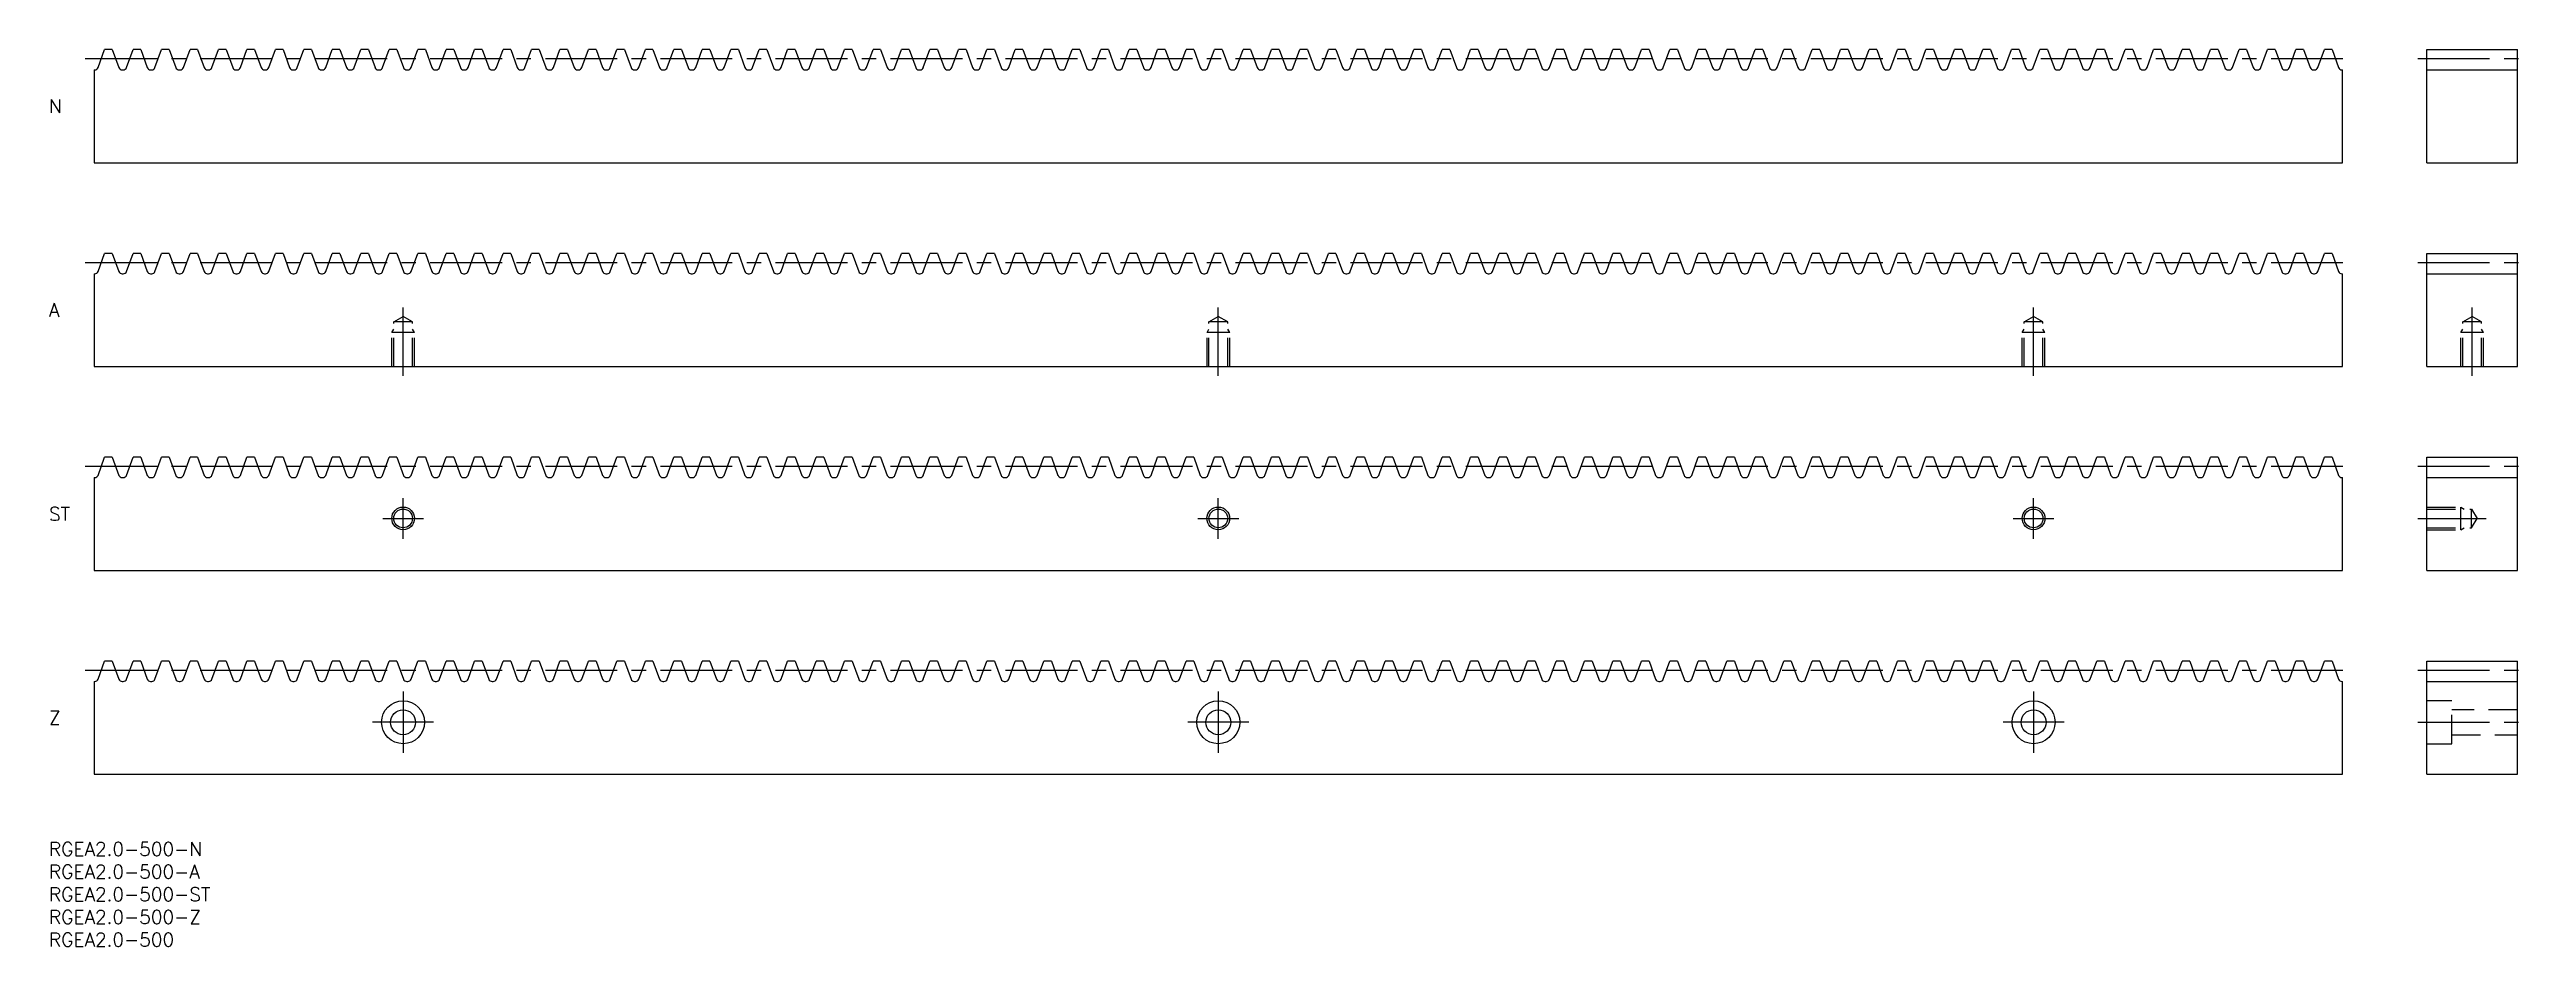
# Model space of a CAD drawing. Extents: x 0 to 547, y -23 to 175.
import ezdxf

# ---------------------------------------------------------------- set-up
doc = ezdxf.new("R2010")
doc.units = 0
doc.header["$LTSCALE"] = 0.5
doc.linetypes.add('CENTER', pattern=[50.8, 31.75, -6.35, 6.35, -6.35])
doc.linetypes.add('DASHED', pattern=[19.05, 12.7, -6.35])
for name, color, linetype in [('MSM_CENTER', 1, 'CENTER'), ('MSM_CONTINUOUS', 7, 'CONTINUOUS'), ('MSM_DASHED', 4, 'DASHED'), ('MSM_NARROW', 5, 'CONTINUOUS'), ('MSM_PART_NUMBER', 7, 'CONTINUOUS')]:
    doc.layers.add(name, color=color, linetype=linetype)
doc.styles.get("Standard").update_dxf_attribs({"font": 'txt.shx', "height": 3, "bigfont": 'bigfont.shx'})

msp = doc.modelspace()

# ---------------------------------------------------------------- texts
at = {"layer": 'MSM_PART_NUMBER', "linetype": 'CONTINUOUS'}
for s, p in [('N', (0, 161)), ('A', (0, 116)), ('ST', (0, 71)), ('Z', (0, 26)), ('RGEA2.0-500-N', (0, -3)), ('RGEA2.0-500-A', (0, -8)), ('RGEA2.0-500-ST', (0, -13)), ('RGEA2.0-500-Z', (0, -18)), ('RGEA2.0-500', (0, -23))]:
    msp.add_text(s, height=3, dxfattribs=at).set_placement(p)

# ---------------------------------------------------------------- linework, layer by layer
at = {"layer": 'MSM_CENTER'}
for p, q in [((8, 173), (508.37, 173)), ((523, 173), (547, 173)), ((8, 128), (508.37, 128)), ((523, 128), (547, 128)), ((78.19, 103), (78.19, 118.09)), ((258.18, 103), (258.18, 118.09)), ((438.18, 103), (438.18, 118.09)), ((535, 103), (535, 118.09)), ((8, 83), (508.37, 83)), ((523, 83), (547, 83)), ((73.69, 71.5), (82.69, 71.5)), ((78.19, 67), (78.19, 76)), ((253.69, 71.5), (262.69, 71.5)), ((258.18, 67), (258.18, 76)), ((433.68, 71.5), (442.68, 71.5)), ((438.18, 67), (438.18, 76)), ((523, 71.5), (538.09, 71.5)), ((8, 38), (508.37, 38)), ((78.19, 33.25), (78.19, 19.75)), ((258.18, 33.25), (258.18, 19.75)), ((438.18, 33.25), (438.18, 19.75)), ((523, 38), (547, 38)), ((84.93, 26.5), (71.44, 26.5)), ((264.93, 26.5), (251.44, 26.5)), ((444.93, 26.5), (431.44, 26.5)), ((523, 26.5), (547, 26.5))]:
    msp.add_line(p, q, dxfattribs=at)
at = {"layer": 'MSM_CONTINUOUS'}
for p, q in [((10.84, 171), (12.3, 175)), ((13.98, 175), (12.3, 175)), ((13.98, 175), (15.44, 171)), ((17.12, 171), (18.58, 175)), ((20.27, 175), (18.58, 175)), ((20.27, 175), (21.72, 171)), ((23.41, 171), (24.86, 175)), ((26.55, 175), (24.86, 175)), ((26.55, 175), (28.01, 171)), ((29.69, 171), (31.15, 175)), ((32.83, 175), (31.15, 175)), ((32.83, 175), (34.29, 171)), ((35.97, 171), (37.43, 175)), ((39.12, 175), (37.43, 175)), ((39.12, 175), (40.57, 171)), ((42.26, 171), (43.71, 175)), ((45.4, 175), (43.71, 175)), ((45.4, 175), (46.85, 171)), ((48.54, 171), (50, 175)), ((51.68, 175), (50, 175)), ((51.68, 175), (53.14, 171)), ((54.82, 171), (56.28, 175)), ((57.97, 175), (56.28, 175)), ((57.97, 175), (59.42, 171)), ((61.11, 171), (62.56, 175)), ((64.25, 175), (62.56, 175)), ((64.25, 175), (65.7, 171)), ((67.39, 171), (68.85, 175)), ((70.53, 175), (68.85, 175)), ((70.53, 175), (71.99, 171)), ((73.67, 171), (75.13, 175)), ((76.82, 175), (75.13, 175)), ((76.82, 175), (78.27, 171)), ((79.96, 171), (81.41, 175)), ((83.1, 175), (81.41, 175)), ((83.1, 175), (84.55, 171)), ((86.24, 171), (87.7, 175)), ((89.38, 175), (87.7, 175)), ((89.38, 175), (90.84, 171)), ((92.52, 171), (93.98, 175)), ((95.66, 175), (93.98, 175)), ((95.66, 175), (97.12, 171)), ((98.81, 171), (100.26, 175)), ((101.95, 175), (100.26, 175)), ((101.95, 175), (103.4, 171)), ((105.09, 171), (106.55, 175)), ((108.23, 175), (106.55, 175)), ((108.23, 175), (109.69, 171)), ((111.37, 171), (112.83, 175)), ((114.51, 175), (112.83, 175)), ((114.51, 175), (115.97, 171)), ((117.66, 171), (119.11, 175)), ((120.8, 175), (119.11, 175)), ((120.8, 175), (122.25, 171)), ((123.94, 171), (125.39, 175)), ((127.08, 175), (125.39, 175)), ((127.08, 175), (128.54, 171)), ((130.22, 171), (131.68, 175)), ((133.36, 175), (131.68, 175)), ((133.36, 175), (134.82, 171)), ((136.51, 171), (137.96, 175)), ((139.65, 175), (137.96, 175)), ((139.65, 175), (141.1, 171)), ((142.79, 171), (144.24, 175)), ((145.93, 175), (144.24, 175)), ((145.93, 175), (147.39, 171)), ((149.07, 171), (150.53, 175)), ((152.21, 175), (150.53, 175)), ((152.21, 175), (153.67, 171)), ((155.36, 171), (156.81, 175)), ((158.5, 175), (156.81, 175)), ((158.5, 175), (159.95, 171)), ((161.64, 171), (163.09, 175)), ((164.78, 175), (163.09, 175)), ((164.78, 175), (166.24, 171)), ((167.92, 171), (169.38, 175)), ((171.06, 175), (169.38, 175)), ((171.06, 175), (172.52, 171)), ((174.2, 171), (175.66, 175)), ((177.35, 175), (175.66, 175)), ((177.35, 175), (178.8, 171)), ((180.49, 171), (181.94, 175)), ((183.63, 175), (181.94, 175)), ((183.63, 175), (185.09, 171)), ((186.77, 171), (188.23, 175)), ((189.91, 175), (188.23, 175)), ((189.91, 175), (191.37, 171)), ((193.05, 171), (194.51, 175)), ((196.2, 175), (194.51, 175)), ((196.2, 175), (197.65, 171)), ((199.34, 171), (200.79, 175)), ((202.48, 175), (200.79, 175)), ((202.48, 175), (203.93, 171)), ((205.62, 171), (207.08, 175)), ((208.76, 175), (207.08, 175)), ((208.76, 175), (210.22, 171)), ((211.9, 171), (213.36, 175)), ((215.05, 175), (213.36, 175)), ((215.05, 175), (216.5, 171)), ((218.19, 171), (219.64, 175)), ((221.33, 175), (219.64, 175)), ((221.33, 175), (222.78, 171)), ((224.47, 171), (225.93, 175)), ((227.61, 175), (225.93, 175)), ((227.61, 175), (229.07, 171)), ((230.75, 171), (232.21, 175)), ((233.9, 175), (232.21, 175)), ((233.9, 175), (235.35, 171)), ((237.04, 171), (238.49, 175)), ((240.18, 175), (238.49, 175)), ((240.18, 175), (241.63, 171)), ((243.32, 171), (244.78, 175)), ((246.46, 175), (244.78, 175)), ((246.46, 175), (247.92, 171)), ((249.6, 171), (251.06, 175)), ((252.74, 175), (251.06, 175)), ((252.74, 175), (254.2, 171)), ((255.89, 171), (257.34, 175)), ((259.03, 175), (257.34, 175)), ((259.03, 175), (260.48, 171)), ((262.17, 171), (263.63, 175)), ((265.31, 175), (263.63, 175)), ((265.31, 175), (266.77, 171)), ((268.45, 171), (269.91, 175)), ((271.59, 175), (269.91, 175)), ((271.59, 175), (273.05, 171)), ((274.74, 171), (276.19, 175)), ((277.88, 175), (276.19, 175)), ((277.88, 175), (279.33, 171)), ((281.02, 171), (282.47, 175)), ((284.16, 175), (282.47, 175)), ((284.16, 175), (285.62, 171)), ((287.3, 171), (288.76, 175)), ((290.44, 175), (288.76, 175)), ((290.44, 175), (291.9, 171)), ((293.59, 171), (295.04, 175)), ((296.73, 175), (295.04, 175)), ((296.73, 175), (298.18, 171)), ((299.87, 171), (301.32, 175)), ((303.01, 175), (301.32, 175)), ((303.01, 175), (304.47, 171)), ((306.15, 171), (307.61, 175)), ((309.29, 175), (307.61, 175)), ((309.29, 175), (310.75, 171)), ((312.44, 171), (313.89, 175)), ((315.58, 175), (313.89, 175)), ((315.58, 175), (317.03, 171)), ((318.72, 171), (320.17, 175)), ((321.86, 175), (320.17, 175)), ((321.86, 175), (323.32, 171)), ((325, 171), (326.46, 175)), ((328.14, 175), (326.46, 175)), ((328.14, 175), (329.6, 171)), ((331.28, 171), (332.74, 175)), ((334.43, 175), (332.74, 175)), ((334.43, 175), (335.88, 171)), ((337.57, 171), (339.02, 175)), ((340.71, 175), (339.02, 175)), ((340.71, 175), (342.17, 171)), ((343.85, 171), (345.31, 175)), ((346.99, 175), (345.31, 175)), ((346.99, 175), (348.45, 171)), ((350.13, 171), (351.59, 175)), ((353.28, 175), (351.59, 175)), ((353.28, 175), (354.73, 171)), ((356.42, 171), (357.87, 175)), ((359.56, 175), (357.87, 175)), ((359.56, 175), (361.01, 171)), ((362.7, 171), (364.16, 175)), ((365.84, 175), (364.16, 175)), ((365.84, 175), (367.3, 171)), ((368.98, 171), (370.44, 175)), ((372.13, 175), (370.44, 175)), ((372.13, 175), (373.58, 171)), ((375.27, 171), (376.72, 175)), ((378.41, 175), (376.72, 175)), ((378.41, 175), (379.86, 171)), ((381.55, 171), (383.01, 175)), ((384.69, 175), (383.01, 175)), ((384.69, 175), (386.15, 171)), ((387.83, 171), (389.29, 175)), ((390.98, 175), (389.29, 175)), ((390.98, 175), (392.43, 171)), ((394.12, 171), (395.57, 175)), ((397.26, 175), (395.57, 175)), ((397.26, 175), (398.71, 171)), ((400.4, 171), (401.86, 175)), ((403.54, 175), (401.86, 175)), ((403.54, 175), (405, 171)), ((406.68, 171), (408.14, 175)), ((409.82, 175), (408.14, 175)), ((409.82, 175), (411.28, 171)), ((412.97, 171), (414.42, 175)), ((416.11, 175), (414.42, 175)), ((416.11, 175), (417.56, 171)), ((419.25, 171), (420.71, 175)), ((422.39, 175), (420.71, 175)), ((422.39, 175), (423.85, 171)), ((425.53, 171), (426.99, 175)), ((428.67, 175), (426.99, 175)), ((428.67, 175), (430.13, 171)), ((431.82, 171), (433.27, 175)), ((434.96, 175), (433.27, 175)), ((434.96, 175), (436.41, 171)), ((438.1, 171), (439.55, 175)), ((441.24, 175), (439.55, 175)), ((441.24, 175), (442.7, 171)), ((444.38, 171), (445.84, 175)), ((447.52, 175), (445.84, 175)), ((447.52, 175), (448.98, 171)), ((450.67, 171), (452.12, 175)), ((453.81, 175), (452.12, 175)), ((453.81, 175), (455.26, 171)), ((456.95, 171), (458.4, 175)), ((460.09, 175), (458.4, 175)), ((460.09, 175), (461.55, 171)), ((463.23, 171), (464.69, 175)), ((466.37, 175), (464.69, 175)), ((466.37, 175), (467.83, 171)), ((469.52, 171), (470.97, 175)), ((472.66, 175), (470.97, 175)), ((472.66, 175), (474.11, 171)), ((475.8, 171), (477.25, 175)), ((478.94, 175), (477.25, 175)), ((478.94, 175), (480.4, 171)), ((482.08, 171), (483.54, 175)), ((485.22, 175), (483.54, 175)), ((485.22, 175), (486.68, 171)), ((488.36, 171), (489.82, 175)), ((491.51, 175), (489.82, 175)), ((491.51, 175), (492.96, 171)), ((494.65, 171), (496.1, 175)), ((497.79, 175), (496.1, 175)), ((497.79, 175), (499.25, 171)), ((500.93, 171), (502.39, 175)), ((504.07, 175), (502.39, 175)), ((504.07, 175), (505.53, 171)), ((525, 175), (545, 175)), ((525, 150), (525, 175)), ((545, 150), (545, 175)), ((10, 170.5), (10.13, 170.5)), ((10, 170.5), (10, 150)), ((16.15, 170.5), (16.41, 170.5)), ((22.44, 170.5), (22.69, 170.5)), ((28.72, 170.5), (28.98, 170.5)), ((35, 170.5), (35.26, 170.5)), ((41.29, 170.5), (41.54, 170.5)), ((47.57, 170.5), (47.83, 170.5)), ((53.85, 170.5), (54.11, 170.5)), ((60.14, 170.5), (60.39, 170.5)), ((66.42, 170.5), (66.68, 170.5)), ((72.7, 170.5), (72.96, 170.5)), ((78.99, 170.5), (79.24, 170.5)), ((85.27, 170.5), (85.53, 170.5)), ((91.55, 170.5), (91.81, 170.5)), ((97.83, 170.5), (98.09, 170.5)), ((104.12, 170.5), (104.38, 170.5)), ((110.4, 170.5), (110.66, 170.5)), ((116.68, 170.5), (116.94, 170.5)), ((122.97, 170.5), (123.22, 170.5)), ((129.25, 170.5), (129.51, 170.5)), ((135.53, 170.5), (135.79, 170.5)), ((141.82, 170.5), (142.07, 170.5)), ((148.1, 170.5), (148.36, 170.5)), ((154.38, 170.5), (154.64, 170.5)), ((160.67, 170.5), (160.92, 170.5)), ((166.95, 170.5), (167.21, 170.5)), ((173.23, 170.5), (173.49, 170.5)), ((179.52, 170.5), (179.77, 170.5)), ((185.8, 170.5), (186.06, 170.5)), ((192.08, 170.5), (192.34, 170.5)), ((198.37, 170.5), (198.62, 170.5)), ((204.65, 170.5), (204.91, 170.5)), ((210.93, 170.5), (211.19, 170.5)), ((217.22, 170.5), (217.47, 170.5)), ((223.5, 170.5), (223.76, 170.5)), ((229.78, 170.5), (230.04, 170.5)), ((236.07, 170.5), (236.32, 170.5)), ((242.35, 170.5), (242.61, 170.5)), ((248.63, 170.5), (248.89, 170.5)), ((254.91, 170.5), (255.17, 170.5)), ((261.2, 170.5), (261.46, 170.5)), ((267.48, 170.5), (267.74, 170.5)), ((273.76, 170.5), (274.02, 170.5)), ((280.05, 170.5), (280.3, 170.5)), ((286.33, 170.5), (286.59, 170.5)), ((292.61, 170.5), (292.87, 170.5)), ((298.9, 170.5), (299.15, 170.5)), ((305.18, 170.5), (305.44, 170.5)), ((311.46, 170.5), (311.72, 170.5)), ((317.75, 170.5), (318, 170.5)), ((324.03, 170.5), (324.29, 170.5)), ((330.31, 170.5), (330.57, 170.5)), ((336.6, 170.5), (336.85, 170.5)), ((342.88, 170.5), (343.14, 170.5)), ((349.16, 170.5), (349.42, 170.5)), ((355.45, 170.5), (355.7, 170.5)), ((361.73, 170.5), (361.99, 170.5)), ((368.01, 170.5), (368.27, 170.5)), ((374.3, 170.5), (374.55, 170.5)), ((380.58, 170.5), (380.84, 170.5)), ((386.86, 170.5), (387.12, 170.5)), ((393.15, 170.5), (393.4, 170.5)), ((399.43, 170.5), (399.69, 170.5)), ((405.71, 170.5), (405.97, 170.5)), ((411.99, 170.5), (412.25, 170.5)), ((418.28, 170.5), (418.54, 170.5)), ((424.56, 170.5), (424.82, 170.5)), ((430.84, 170.5), (431.1, 170.5)), ((437.13, 170.5), (437.38, 170.5)), ((443.41, 170.5), (443.67, 170.5)), ((449.69, 170.5), (449.95, 170.5)), ((455.98, 170.5), (456.23, 170.5)), ((462.26, 170.5), (462.52, 170.5)), ((468.54, 170.5), (468.8, 170.5)), ((474.83, 170.5), (475.08, 170.5)), ((481.11, 170.5), (481.37, 170.5)), ((487.39, 170.5), (487.65, 170.5)), ((493.68, 170.5), (493.93, 170.5)), ((499.96, 170.5), (500.22, 170.5)), ((506.24, 170.5), (506.37, 170.5)), ((506.37, 150), (506.37, 170.5)), ((525, 170.5), (545, 170.5)), ((10, 150), (506.37, 150)), ((525, 150), (545, 150)), ((10.84, 126), (12.3, 130)), ((13.98, 130), (12.3, 130)), ((13.98, 130), (15.44, 126)), ((17.12, 126), (18.58, 130)), ((20.27, 130), (18.58, 130)), ((20.27, 130), (21.72, 126)), ((23.41, 126), (24.86, 130)), ((26.55, 130), (24.86, 130)), ((26.55, 130), (28.01, 126)), ((29.69, 126), (31.15, 130)), ((32.83, 130), (31.15, 130)), ((32.83, 130), (34.29, 126)), ((35.97, 126), (37.43, 130)), ((39.12, 130), (37.43, 130)), ((39.12, 130), (40.57, 126)), ((42.26, 126), (43.71, 130)), ((45.4, 130), (43.71, 130)), ((45.4, 130), (46.85, 126)), ((48.54, 126), (50, 130)), ((51.68, 130), (50, 130)), ((51.68, 130), (53.14, 126)), ((54.82, 126), (56.28, 130)), ((57.97, 130), (56.28, 130)), ((57.97, 130), (59.42, 126)), ((61.11, 126), (62.56, 130)), ((64.25, 130), (62.56, 130)), ((64.25, 130), (65.7, 126)), ((67.39, 126), (68.85, 130)), ((70.53, 130), (68.85, 130)), ((70.53, 130), (71.99, 126)), ((73.67, 126), (75.13, 130)), ((76.82, 130), (75.13, 130)), ((76.82, 130), (78.27, 126)), ((79.96, 126), (81.41, 130)), ((83.1, 130), (81.41, 130)), ((83.1, 130), (84.55, 126)), ((86.24, 126), (87.7, 130)), ((89.38, 130), (87.7, 130)), ((89.38, 130), (90.84, 126)), ((92.52, 126), (93.98, 130)), ((95.66, 130), (93.98, 130)), ((95.66, 130), (97.12, 126)), ((98.81, 126), (100.26, 130)), ((101.95, 130), (100.26, 130)), ((101.95, 130), (103.4, 126)), ((105.09, 126), (106.55, 130)), ((108.23, 130), (106.55, 130)), ((108.23, 130), (109.69, 126)), ((111.37, 126), (112.83, 130)), ((114.51, 130), (112.83, 130)), ((114.51, 130), (115.97, 126)), ((117.66, 126), (119.11, 130)), ((120.8, 130), (119.11, 130)), ((120.8, 130), (122.25, 126)), ((123.94, 126), (125.39, 130)), ((127.08, 130), (125.39, 130)), ((127.08, 130), (128.54, 126)), ((130.22, 126), (131.68, 130)), ((133.36, 130), (131.68, 130)), ((133.36, 130), (134.82, 126)), ((136.51, 126), (137.96, 130)), ((139.65, 130), (137.96, 130)), ((139.65, 130), (141.1, 126)), ((142.79, 126), (144.24, 130)), ((145.93, 130), (144.24, 130)), ((145.93, 130), (147.39, 126)), ((149.07, 126), (150.53, 130)), ((152.21, 130), (150.53, 130)), ((152.21, 130), (153.67, 126)), ((155.36, 126), (156.81, 130)), ((158.5, 130), (156.81, 130)), ((158.5, 130), (159.95, 126)), ((161.64, 126), (163.09, 130)), ((164.78, 130), (163.09, 130)), ((164.78, 130), (166.24, 126)), ((167.92, 126), (169.38, 130)), ((171.06, 130), (169.38, 130)), ((171.06, 130), (172.52, 126)), ((174.2, 126), (175.66, 130)), ((177.35, 130), (175.66, 130)), ((177.35, 130), (178.8, 126)), ((180.49, 126), (181.94, 130)), ((183.63, 130), (181.94, 130)), ((183.63, 130), (185.09, 126)), ((186.77, 126), (188.23, 130)), ((189.91, 130), (188.23, 130)), ((189.91, 130), (191.37, 126)), ((193.05, 126), (194.51, 130)), ((196.2, 130), (194.51, 130)), ((196.2, 130), (197.65, 126)), ((199.34, 126), (200.79, 130)), ((202.48, 130), (200.79, 130)), ((202.48, 130), (203.93, 126)), ((205.62, 126), (207.08, 130)), ((208.76, 130), (207.08, 130)), ((208.76, 130), (210.22, 126)), ((211.9, 126), (213.36, 130)), ((215.05, 130), (213.36, 130)), ((215.05, 130), (216.5, 126)), ((218.19, 126), (219.64, 130)), ((221.33, 130), (219.64, 130)), ((221.33, 130), (222.78, 126)), ((224.47, 126), (225.93, 130)), ((227.61, 130), (225.93, 130)), ((227.61, 130), (229.07, 126)), ((230.75, 126), (232.21, 130)), ((233.9, 130), (232.21, 130)), ((233.9, 130), (235.35, 126)), ((237.04, 126), (238.49, 130)), ((240.18, 130), (238.49, 130)), ((240.18, 130), (241.63, 126)), ((243.32, 126), (244.78, 130)), ((246.46, 130), (244.78, 130)), ((246.46, 130), (247.92, 126)), ((249.6, 126), (251.06, 130)), ((252.74, 130), (251.06, 130)), ((252.74, 130), (254.2, 126)), ((255.89, 126), (257.34, 130)), ((259.03, 130), (257.34, 130)), ((259.03, 130), (260.48, 126)), ((262.17, 126), (263.63, 130)), ((265.31, 130), (263.63, 130)), ((265.31, 130), (266.77, 126)), ((268.45, 126), (269.91, 130)), ((271.59, 130), (269.91, 130)), ((271.59, 130), (273.05, 126)), ((274.74, 126), (276.19, 130)), ((277.88, 130), (276.19, 130)), ((277.88, 130), (279.33, 126)), ((281.02, 126), (282.47, 130)), ((284.16, 130), (282.47, 130)), ((284.16, 130), (285.62, 126)), ((287.3, 126), (288.76, 130)), ((290.44, 130), (288.76, 130)), ((290.44, 130), (291.9, 126)), ((293.59, 126), (295.04, 130)), ((296.73, 130), (295.04, 130)), ((296.73, 130), (298.18, 126)), ((299.87, 126), (301.32, 130)), ((303.01, 130), (301.32, 130)), ((303.01, 130), (304.47, 126)), ((306.15, 126), (307.61, 130)), ((309.29, 130), (307.61, 130)), ((309.29, 130), (310.75, 126)), ((312.44, 126), (313.89, 130)), ((315.58, 130), (313.89, 130)), ((315.58, 130), (317.03, 126)), ((318.72, 126), (320.17, 130)), ((321.86, 130), (320.17, 130)), ((321.86, 130), (323.32, 126)), ((325, 126), (326.46, 130)), ((328.14, 130), (326.46, 130)), ((328.14, 130), (329.6, 126)), ((331.28, 126), (332.74, 130)), ((334.43, 130), (332.74, 130)), ((334.43, 130), (335.88, 126)), ((337.57, 126), (339.02, 130)), ((340.71, 130), (339.02, 130)), ((340.71, 130), (342.17, 126)), ((343.85, 126), (345.31, 130)), ((346.99, 130), (345.31, 130)), ((346.99, 130), (348.45, 126)), ((350.13, 126), (351.59, 130)), ((353.28, 130), (351.59, 130)), ((353.28, 130), (354.73, 126)), ((356.42, 126), (357.87, 130)), ((359.56, 130), (357.87, 130)), ((359.56, 130), (361.01, 126)), ((362.7, 126), (364.16, 130)), ((365.84, 130), (364.16, 130)), ((365.84, 130), (367.3, 126)), ((368.98, 126), (370.44, 130)), ((372.13, 130), (370.44, 130)), ((372.13, 130), (373.58, 126)), ((375.27, 126), (376.72, 130)), ((378.41, 130), (376.72, 130)), ((378.41, 130), (379.86, 126)), ((381.55, 126), (383.01, 130)), ((384.69, 130), (383.01, 130)), ((384.69, 130), (386.15, 126)), ((387.83, 126), (389.29, 130)), ((390.98, 130), (389.29, 130)), ((390.98, 130), (392.43, 126)), ((394.12, 126), (395.57, 130)), ((397.26, 130), (395.57, 130)), ((397.26, 130), (398.71, 126)), ((400.4, 126), (401.86, 130)), ((403.54, 130), (401.86, 130)), ((403.54, 130), (405, 126)), ((406.68, 126), (408.14, 130)), ((409.82, 130), (408.14, 130)), ((409.82, 130), (411.28, 126)), ((412.97, 126), (414.42, 130)), ((416.11, 130), (414.42, 130)), ((416.11, 130), (417.56, 126)), ((419.25, 126), (420.71, 130)), ((422.39, 130), (420.71, 130)), ((422.39, 130), (423.85, 126)), ((425.53, 126), (426.99, 130)), ((428.67, 130), (426.99, 130)), ((428.67, 130), (430.13, 126)), ((431.82, 126), (433.27, 130)), ((434.96, 130), (433.27, 130)), ((434.96, 130), (436.41, 126)), ((438.1, 126), (439.55, 130)), ((441.24, 130), (439.55, 130)), ((441.24, 130), (442.7, 126)), ((444.38, 126), (445.84, 130)), ((447.52, 130), (445.84, 130)), ((447.52, 130), (448.98, 126)), ((450.67, 126), (452.12, 130)), ((453.81, 130), (452.12, 130)), ((453.81, 130), (455.26, 126)), ((456.95, 126), (458.4, 130)), ((460.09, 130), (458.4, 130)), ((460.09, 130), (461.55, 126)), ((463.23, 126), (464.69, 130)), ((466.37, 130), (464.69, 130)), ((466.37, 130), (467.83, 126)), ((469.52, 126), (470.97, 130)), ((472.66, 130), (470.97, 130)), ((472.66, 130), (474.11, 126)), ((475.8, 126), (477.25, 130)), ((478.94, 130), (477.25, 130)), ((478.94, 130), (480.4, 126)), ((482.08, 126), (483.54, 130)), ((485.22, 130), (483.54, 130)), ((485.22, 130), (486.68, 126)), ((488.36, 126), (489.82, 130)), ((491.51, 130), (489.82, 130)), ((491.51, 130), (492.96, 126)), ((494.65, 126), (496.1, 130)), ((497.79, 130), (496.1, 130)), ((497.79, 130), (499.25, 126)), ((500.93, 126), (502.39, 130)), ((504.07, 130), (502.39, 130)), ((504.07, 130), (505.53, 126)), ((525, 130), (545, 130)), ((525, 105), (525, 130)), ((545, 105), (545, 130)), ((10, 125.5), (10.13, 125.5)), ((10, 125.5), (10, 105)), ((16.15, 125.5), (16.41, 125.5)), ((22.44, 125.5), (22.69, 125.5)), ((28.72, 125.5), (28.98, 125.5)), ((35, 125.5), (35.26, 125.5)), ((41.29, 125.5), (41.54, 125.5)), ((47.57, 125.5), (47.83, 125.5)), ((53.85, 125.5), (54.11, 125.5)), ((60.14, 125.5), (60.39, 125.5)), ((66.42, 125.5), (66.68, 125.5)), ((72.7, 125.5), (72.96, 125.5)), ((78.99, 125.5), (79.24, 125.5)), ((85.27, 125.5), (85.53, 125.5)), ((91.55, 125.5), (91.81, 125.5)), ((97.83, 125.5), (98.09, 125.5)), ((104.12, 125.5), (104.38, 125.5)), ((110.4, 125.5), (110.66, 125.5)), ((116.68, 125.5), (116.94, 125.5)), ((122.97, 125.5), (123.22, 125.5)), ((129.25, 125.5), (129.51, 125.5)), ((135.53, 125.5), (135.79, 125.5)), ((141.82, 125.5), (142.07, 125.5)), ((148.1, 125.5), (148.36, 125.5)), ((154.38, 125.5), (154.64, 125.5)), ((160.67, 125.5), (160.92, 125.5)), ((166.95, 125.5), (167.21, 125.5)), ((173.23, 125.5), (173.49, 125.5)), ((179.52, 125.5), (179.77, 125.5)), ((185.8, 125.5), (186.06, 125.5)), ((192.08, 125.5), (192.34, 125.5)), ((198.37, 125.5), (198.62, 125.5)), ((204.65, 125.5), (204.91, 125.5)), ((210.93, 125.5), (211.19, 125.5)), ((217.22, 125.5), (217.47, 125.5)), ((223.5, 125.5), (223.76, 125.5)), ((229.78, 125.5), (230.04, 125.5)), ((236.07, 125.5), (236.32, 125.5)), ((242.35, 125.5), (242.61, 125.5)), ((248.63, 125.5), (248.89, 125.5)), ((254.91, 125.5), (255.17, 125.5)), ((261.2, 125.5), (261.46, 125.5)), ((267.48, 125.5), (267.74, 125.5)), ((273.76, 125.5), (274.02, 125.5)), ((280.05, 125.5), (280.3, 125.5)), ((286.33, 125.5), (286.59, 125.5)), ((292.61, 125.5), (292.87, 125.5)), ((298.9, 125.5), (299.15, 125.5)), ((305.18, 125.5), (305.44, 125.5)), ((311.46, 125.5), (311.72, 125.5)), ((317.75, 125.5), (318, 125.5)), ((324.03, 125.5), (324.29, 125.5)), ((330.31, 125.5), (330.57, 125.5)), ((336.6, 125.5), (336.85, 125.5)), ((342.88, 125.5), (343.14, 125.5)), ((349.16, 125.5), (349.42, 125.5)), ((355.45, 125.5), (355.7, 125.5)), ((361.73, 125.5), (361.99, 125.5)), ((368.01, 125.5), (368.27, 125.5)), ((374.3, 125.5), (374.55, 125.5)), ((380.58, 125.5), (380.84, 125.5)), ((386.86, 125.5), (387.12, 125.5)), ((393.15, 125.5), (393.4, 125.5)), ((399.43, 125.5), (399.69, 125.5)), ((405.71, 125.5), (405.97, 125.5)), ((411.99, 125.5), (412.25, 125.5)), ((418.28, 125.5), (418.54, 125.5)), ((424.56, 125.5), (424.82, 125.5)), ((430.84, 125.5), (431.1, 125.5)), ((437.13, 125.5), (437.38, 125.5)), ((443.41, 125.5), (443.67, 125.5)), ((449.69, 125.5), (449.95, 125.5)), ((455.98, 125.5), (456.23, 125.5)), ((462.26, 125.5), (462.52, 125.5)), ((468.54, 125.5), (468.8, 125.5)), ((474.83, 125.5), (475.08, 125.5)), ((481.11, 125.5), (481.37, 125.5)), ((487.39, 125.5), (487.65, 125.5)), ((493.68, 125.5), (493.93, 125.5)), ((499.96, 125.5), (500.22, 125.5)), ((506.24, 125.5), (506.37, 125.5)), ((506.37, 105), (506.37, 125.5)), ((525, 125.5), (545, 125.5)), ((10, 105), (506.37, 105)), ((525, 105), (545, 105)), ((10.84, 81), (12.3, 85)), ((13.98, 85), (12.3, 85)), ((13.98, 85), (15.44, 81)), ((17.12, 81), (18.58, 85)), ((20.27, 85), (18.58, 85)), ((20.27, 85), (21.72, 81)), ((23.41, 81), (24.86, 85)), ((26.55, 85), (24.86, 85)), ((26.55, 85), (28.01, 81)), ((29.69, 81), (31.15, 85)), ((32.83, 85), (31.15, 85)), ((32.83, 85), (34.29, 81)), ((35.97, 81), (37.43, 85)), ((39.12, 85), (37.43, 85)), ((39.12, 85), (40.57, 81)), ((42.26, 81), (43.71, 85)), ((45.4, 85), (43.71, 85)), ((45.4, 85), (46.85, 81)), ((48.54, 81), (50, 85)), ((51.68, 85), (50, 85)), ((51.68, 85), (53.14, 81)), ((54.82, 81), (56.28, 85)), ((57.97, 85), (56.28, 85)), ((57.97, 85), (59.42, 81)), ((61.11, 81), (62.56, 85)), ((64.25, 85), (62.56, 85)), ((64.25, 85), (65.7, 81)), ((67.39, 81), (68.85, 85)), ((70.53, 85), (68.85, 85)), ((70.53, 85), (71.99, 81)), ((73.67, 81), (75.13, 85)), ((76.82, 85), (75.13, 85)), ((76.82, 85), (78.27, 81)), ((79.96, 81), (81.41, 85)), ((83.1, 85), (81.41, 85)), ((83.1, 85), (84.55, 81)), ((86.24, 81), (87.7, 85)), ((89.38, 85), (87.7, 85)), ((89.38, 85), (90.84, 81)), ((92.52, 81), (93.98, 85)), ((95.66, 85), (93.98, 85)), ((95.66, 85), (97.12, 81)), ((98.81, 81), (100.26, 85)), ((101.95, 85), (100.26, 85)), ((101.95, 85), (103.4, 81)), ((105.09, 81), (106.55, 85)), ((108.23, 85), (106.55, 85)), ((108.23, 85), (109.69, 81)), ((111.37, 81), (112.83, 85)), ((114.51, 85), (112.83, 85)), ((114.51, 85), (115.97, 81)), ((117.66, 81), (119.11, 85)), ((120.8, 85), (119.11, 85)), ((120.8, 85), (122.25, 81)), ((123.94, 81), (125.39, 85)), ((127.08, 85), (125.39, 85)), ((127.08, 85), (128.54, 81)), ((130.22, 81), (131.68, 85)), ((133.36, 85), (131.68, 85)), ((133.36, 85), (134.82, 81)), ((136.51, 81), (137.96, 85)), ((139.65, 85), (137.96, 85)), ((139.65, 85), (141.1, 81)), ((142.79, 81), (144.24, 85)), ((145.93, 85), (144.24, 85)), ((145.93, 85), (147.39, 81)), ((149.07, 81), (150.53, 85)), ((152.21, 85), (150.53, 85)), ((152.21, 85), (153.67, 81)), ((155.36, 81), (156.81, 85)), ((158.5, 85), (156.81, 85)), ((158.5, 85), (159.95, 81)), ((161.64, 81), (163.09, 85)), ((164.78, 85), (163.09, 85)), ((164.78, 85), (166.24, 81)), ((167.92, 81), (169.38, 85)), ((171.06, 85), (169.38, 85)), ((171.06, 85), (172.52, 81)), ((174.2, 81), (175.66, 85)), ((177.35, 85), (175.66, 85)), ((177.35, 85), (178.8, 81)), ((180.49, 81), (181.94, 85)), ((183.63, 85), (181.94, 85)), ((183.63, 85), (185.09, 81)), ((186.77, 81), (188.23, 85)), ((189.91, 85), (188.23, 85)), ((189.91, 85), (191.37, 81)), ((193.05, 81), (194.51, 85)), ((196.2, 85), (194.51, 85)), ((196.2, 85), (197.65, 81)), ((199.34, 81), (200.79, 85)), ((202.48, 85), (200.79, 85)), ((202.48, 85), (203.93, 81)), ((205.62, 81), (207.08, 85)), ((208.76, 85), (207.08, 85)), ((208.76, 85), (210.22, 81)), ((211.9, 81), (213.36, 85)), ((215.05, 85), (213.36, 85)), ((215.05, 85), (216.5, 81)), ((218.19, 81), (219.64, 85)), ((221.33, 85), (219.64, 85)), ((221.33, 85), (222.78, 81)), ((224.47, 81), (225.93, 85)), ((227.61, 85), (225.93, 85)), ((227.61, 85), (229.07, 81)), ((230.75, 81), (232.21, 85)), ((233.9, 85), (232.21, 85)), ((233.9, 85), (235.35, 81)), ((237.04, 81), (238.49, 85)), ((240.18, 85), (238.49, 85)), ((240.18, 85), (241.63, 81)), ((243.32, 81), (244.78, 85)), ((246.46, 85), (244.78, 85)), ((246.46, 85), (247.92, 81)), ((249.6, 81), (251.06, 85)), ((252.74, 85), (251.06, 85)), ((252.74, 85), (254.2, 81)), ((255.89, 81), (257.34, 85)), ((259.03, 85), (257.34, 85)), ((259.03, 85), (260.48, 81)), ((262.17, 81), (263.63, 85)), ((265.31, 85), (263.63, 85)), ((265.31, 85), (266.77, 81)), ((268.45, 81), (269.91, 85)), ((271.59, 85), (269.91, 85)), ((271.59, 85), (273.05, 81)), ((274.74, 81), (276.19, 85)), ((277.88, 85), (276.19, 85)), ((277.88, 85), (279.33, 81)), ((281.02, 81), (282.47, 85)), ((284.16, 85), (282.47, 85)), ((284.16, 85), (285.62, 81)), ((287.3, 81), (288.76, 85)), ((290.44, 85), (288.76, 85)), ((290.44, 85), (291.9, 81)), ((293.59, 81), (295.04, 85)), ((296.73, 85), (295.04, 85)), ((296.73, 85), (298.18, 81)), ((299.87, 81), (301.32, 85)), ((303.01, 85), (301.32, 85)), ((303.01, 85), (304.47, 81)), ((306.15, 81), (307.61, 85)), ((309.29, 85), (307.61, 85)), ((309.29, 85), (310.75, 81)), ((312.44, 81), (313.89, 85)), ((315.58, 85), (313.89, 85)), ((315.58, 85), (317.03, 81)), ((318.72, 81), (320.17, 85)), ((321.86, 85), (320.17, 85)), ((321.86, 85), (323.32, 81)), ((325, 81), (326.46, 85)), ((328.14, 85), (326.46, 85)), ((328.14, 85), (329.6, 81)), ((331.28, 81), (332.74, 85)), ((334.43, 85), (332.74, 85)), ((334.43, 85), (335.88, 81)), ((337.57, 81), (339.02, 85)), ((340.71, 85), (339.02, 85)), ((340.71, 85), (342.17, 81)), ((343.85, 81), (345.31, 85)), ((346.99, 85), (345.31, 85)), ((346.99, 85), (348.45, 81)), ((350.13, 81), (351.59, 85)), ((353.28, 85), (351.59, 85)), ((353.28, 85), (354.73, 81)), ((356.42, 81), (357.87, 85)), ((359.56, 85), (357.87, 85)), ((359.56, 85), (361.01, 81)), ((362.7, 81), (364.16, 85)), ((365.84, 85), (364.16, 85)), ((365.84, 85), (367.3, 81)), ((368.98, 81), (370.44, 85)), ((372.13, 85), (370.44, 85)), ((372.13, 85), (373.58, 81)), ((375.27, 81), (376.72, 85)), ((378.41, 85), (376.72, 85)), ((378.41, 85), (379.86, 81)), ((381.55, 81), (383.01, 85)), ((384.69, 85), (383.01, 85)), ((384.69, 85), (386.15, 81)), ((387.83, 81), (389.29, 85)), ((390.98, 85), (389.29, 85)), ((390.98, 85), (392.43, 81)), ((394.12, 81), (395.57, 85)), ((397.26, 85), (395.57, 85)), ((397.26, 85), (398.71, 81)), ((400.4, 81), (401.86, 85)), ((403.54, 85), (401.86, 85)), ((403.54, 85), (405, 81)), ((406.68, 81), (408.14, 85)), ((409.82, 85), (408.14, 85)), ((409.82, 85), (411.28, 81)), ((412.97, 81), (414.42, 85)), ((416.11, 85), (414.42, 85)), ((416.11, 85), (417.56, 81)), ((419.25, 81), (420.71, 85)), ((422.39, 85), (420.71, 85)), ((422.39, 85), (423.85, 81)), ((425.53, 81), (426.99, 85)), ((428.67, 85), (426.99, 85)), ((428.67, 85), (430.13, 81)), ((431.82, 81), (433.27, 85)), ((434.96, 85), (433.27, 85)), ((434.96, 85), (436.41, 81)), ((438.1, 81), (439.55, 85)), ((441.24, 85), (439.55, 85)), ((441.24, 85), (442.7, 81)), ((444.38, 81), (445.84, 85)), ((447.52, 85), (445.84, 85)), ((447.52, 85), (448.98, 81)), ((450.67, 81), (452.12, 85)), ((453.81, 85), (452.12, 85)), ((453.81, 85), (455.26, 81)), ((456.95, 81), (458.4, 85)), ((460.09, 85), (458.4, 85)), ((460.09, 85), (461.55, 81)), ((463.23, 81), (464.69, 85)), ((466.37, 85), (464.69, 85)), ((466.37, 85), (467.83, 81)), ((469.52, 81), (470.97, 85)), ((472.66, 85), (470.97, 85)), ((472.66, 85), (474.11, 81)), ((475.8, 81), (477.25, 85)), ((478.94, 85), (477.25, 85)), ((478.94, 85), (480.4, 81)), ((482.08, 81), (483.54, 85)), ((485.22, 85), (483.54, 85)), ((485.22, 85), (486.68, 81)), ((488.36, 81), (489.82, 85)), ((491.51, 85), (489.82, 85)), ((491.51, 85), (492.96, 81)), ((494.65, 81), (496.1, 85)), ((497.79, 85), (496.1, 85)), ((497.79, 85), (499.25, 81)), ((500.93, 81), (502.39, 85)), ((504.07, 85), (502.39, 85)), ((504.07, 85), (505.53, 81)), ((525, 85), (545, 85)), ((525, 60), (525, 85)), ((545, 60), (545, 85)), ((10, 80.5), (10.13, 80.5)), ((10, 80.5), (10, 60)), ((16.15, 80.5), (16.41, 80.5)), ((22.44, 80.5), (22.69, 80.5)), ((28.72, 80.5), (28.98, 80.5)), ((35, 80.5), (35.26, 80.5)), ((41.29, 80.5), (41.54, 80.5)), ((47.57, 80.5), (47.83, 80.5)), ((53.85, 80.5), (54.11, 80.5)), ((60.14, 80.5), (60.39, 80.5)), ((66.42, 80.5), (66.68, 80.5)), ((72.7, 80.5), (72.96, 80.5)), ((78.99, 80.5), (79.24, 80.5)), ((85.27, 80.5), (85.53, 80.5)), ((91.55, 80.5), (91.81, 80.5)), ((97.83, 80.5), (98.09, 80.5)), ((104.12, 80.5), (104.38, 80.5)), ((110.4, 80.5), (110.66, 80.5)), ((116.68, 80.5), (116.94, 80.5)), ((122.97, 80.5), (123.22, 80.5)), ((129.25, 80.5), (129.51, 80.5)), ((135.53, 80.5), (135.79, 80.5)), ((141.82, 80.5), (142.07, 80.5)), ((148.1, 80.5), (148.36, 80.5)), ((154.38, 80.5), (154.64, 80.5)), ((160.67, 80.5), (160.92, 80.5)), ((166.95, 80.5), (167.21, 80.5)), ((173.23, 80.5), (173.49, 80.5)), ((179.52, 80.5), (179.77, 80.5)), ((185.8, 80.5), (186.06, 80.5)), ((192.08, 80.5), (192.34, 80.5)), ((198.37, 80.5), (198.62, 80.5)), ((204.65, 80.5), (204.91, 80.5)), ((210.93, 80.5), (211.19, 80.5)), ((217.22, 80.5), (217.47, 80.5)), ((223.5, 80.5), (223.76, 80.5)), ((229.78, 80.5), (230.04, 80.5)), ((236.07, 80.5), (236.32, 80.5)), ((242.35, 80.5), (242.61, 80.5)), ((248.63, 80.5), (248.89, 80.5)), ((254.91, 80.5), (255.17, 80.5)), ((261.2, 80.5), (261.46, 80.5)), ((267.48, 80.5), (267.74, 80.5)), ((273.76, 80.5), (274.02, 80.5)), ((280.05, 80.5), (280.3, 80.5)), ((286.33, 80.5), (286.59, 80.5)), ((292.61, 80.5), (292.87, 80.5)), ((298.9, 80.5), (299.15, 80.5)), ((305.18, 80.5), (305.44, 80.5)), ((311.46, 80.5), (311.72, 80.5)), ((317.75, 80.5), (318, 80.5)), ((324.03, 80.5), (324.29, 80.5)), ((330.31, 80.5), (330.57, 80.5)), ((336.6, 80.5), (336.85, 80.5)), ((342.88, 80.5), (343.14, 80.5)), ((349.16, 80.5), (349.42, 80.5)), ((355.45, 80.5), (355.7, 80.5)), ((361.73, 80.5), (361.99, 80.5)), ((368.01, 80.5), (368.27, 80.5)), ((374.3, 80.5), (374.55, 80.5)), ((380.58, 80.5), (380.84, 80.5)), ((386.86, 80.5), (387.12, 80.5)), ((393.15, 80.5), (393.4, 80.5)), ((399.43, 80.5), (399.69, 80.5)), ((405.71, 80.5), (405.97, 80.5)), ((411.99, 80.5), (412.25, 80.5)), ((418.28, 80.5), (418.54, 80.5)), ((424.56, 80.5), (424.82, 80.5)), ((430.84, 80.5), (431.1, 80.5)), ((437.13, 80.5), (437.38, 80.5)), ((443.41, 80.5), (443.67, 80.5)), ((449.69, 80.5), (449.95, 80.5)), ((455.98, 80.5), (456.23, 80.5)), ((462.26, 80.5), (462.52, 80.5)), ((468.54, 80.5), (468.8, 80.5)), ((474.83, 80.5), (475.08, 80.5)), ((481.11, 80.5), (481.37, 80.5)), ((487.39, 80.5), (487.65, 80.5)), ((493.68, 80.5), (493.93, 80.5)), ((499.96, 80.5), (500.22, 80.5)), ((506.24, 80.5), (506.37, 80.5)), ((506.37, 60), (506.37, 80.5)), ((525, 80.5), (545, 80.5)), ((10, 60), (506.37, 60)), ((525, 60), (545, 60)), ((10.84, 36), (12.3, 40)), ((13.98, 40), (12.3, 40)), ((13.98, 40), (15.44, 36)), ((17.12, 36), (18.58, 40)), ((20.27, 40), (18.58, 40)), ((20.27, 40), (21.72, 36)), ((23.41, 36), (24.86, 40)), ((26.55, 40), (24.86, 40)), ((26.55, 40), (28.01, 36)), ((29.69, 36), (31.15, 40)), ((32.83, 40), (31.15, 40)), ((32.83, 40), (34.29, 36)), ((35.97, 36), (37.43, 40)), ((39.12, 40), (37.43, 40)), ((39.12, 40), (40.57, 36)), ((42.26, 36), (43.71, 40)), ((45.4, 40), (43.71, 40)), ((45.4, 40), (46.85, 36)), ((48.54, 36), (50, 40)), ((51.68, 40), (50, 40)), ((51.68, 40), (53.14, 36)), ((54.82, 36), (56.28, 40)), ((57.97, 40), (56.28, 40)), ((57.97, 40), (59.42, 36)), ((61.11, 36), (62.56, 40)), ((64.25, 40), (62.56, 40)), ((64.25, 40), (65.7, 36)), ((67.39, 36), (68.85, 40)), ((70.53, 40), (68.85, 40)), ((70.53, 40), (71.99, 36)), ((73.67, 36), (75.13, 40)), ((76.82, 40), (75.13, 40)), ((76.82, 40), (78.27, 36)), ((79.96, 36), (81.41, 40)), ((83.1, 40), (81.41, 40)), ((83.1, 40), (84.55, 36)), ((86.24, 36), (87.7, 40)), ((89.38, 40), (87.7, 40)), ((89.38, 40), (90.84, 36)), ((92.52, 36), (93.98, 40)), ((95.66, 40), (93.98, 40)), ((95.66, 40), (97.12, 36)), ((98.81, 36), (100.26, 40)), ((101.95, 40), (100.26, 40)), ((101.95, 40), (103.4, 36)), ((105.09, 36), (106.55, 40)), ((108.23, 40), (106.55, 40)), ((108.23, 40), (109.69, 36)), ((111.37, 36), (112.83, 40)), ((114.51, 40), (112.83, 40)), ((114.51, 40), (115.97, 36)), ((117.66, 36), (119.11, 40)), ((120.8, 40), (119.11, 40)), ((120.8, 40), (122.25, 36)), ((123.94, 36), (125.39, 40)), ((127.08, 40), (125.39, 40)), ((127.08, 40), (128.54, 36)), ((130.22, 36), (131.68, 40)), ((133.36, 40), (131.68, 40)), ((133.36, 40), (134.82, 36)), ((136.51, 36), (137.96, 40)), ((139.65, 40), (137.96, 40)), ((139.65, 40), (141.1, 36)), ((142.79, 36), (144.24, 40)), ((145.93, 40), (144.24, 40)), ((145.93, 40), (147.39, 36)), ((149.07, 36), (150.53, 40)), ((152.21, 40), (150.53, 40)), ((152.21, 40), (153.67, 36)), ((155.36, 36), (156.81, 40)), ((158.5, 40), (156.81, 40)), ((158.5, 40), (159.95, 36)), ((161.64, 36), (163.09, 40)), ((164.78, 40), (163.09, 40)), ((164.78, 40), (166.24, 36)), ((167.92, 36), (169.38, 40)), ((171.06, 40), (169.38, 40)), ((171.06, 40), (172.52, 36)), ((174.2, 36), (175.66, 40)), ((177.35, 40), (175.66, 40)), ((177.35, 40), (178.8, 36)), ((180.49, 36), (181.94, 40)), ((183.63, 40), (181.94, 40)), ((183.63, 40), (185.09, 36)), ((186.77, 36), (188.23, 40)), ((189.91, 40), (188.23, 40)), ((189.91, 40), (191.37, 36)), ((193.05, 36), (194.51, 40)), ((196.2, 40), (194.51, 40)), ((196.2, 40), (197.65, 36)), ((199.34, 36), (200.79, 40)), ((202.48, 40), (200.79, 40)), ((202.48, 40), (203.93, 36)), ((205.62, 36), (207.08, 40)), ((208.76, 40), (207.08, 40)), ((208.76, 40), (210.22, 36)), ((211.9, 36), (213.36, 40)), ((215.05, 40), (213.36, 40)), ((215.05, 40), (216.5, 36)), ((218.19, 36), (219.64, 40)), ((221.33, 40), (219.64, 40)), ((221.33, 40), (222.78, 36)), ((224.47, 36), (225.93, 40)), ((227.61, 40), (225.93, 40)), ((227.61, 40), (229.07, 36)), ((230.75, 36), (232.21, 40)), ((233.9, 40), (232.21, 40)), ((233.9, 40), (235.35, 36)), ((237.04, 36), (238.49, 40)), ((240.18, 40), (238.49, 40)), ((240.18, 40), (241.63, 36)), ((243.32, 36), (244.78, 40)), ((246.46, 40), (244.78, 40)), ((246.46, 40), (247.92, 36)), ((249.6, 36), (251.06, 40)), ((252.74, 40), (251.06, 40)), ((252.74, 40), (254.2, 36)), ((255.89, 36), (257.34, 40)), ((259.03, 40), (257.34, 40)), ((259.03, 40), (260.48, 36)), ((262.17, 36), (263.63, 40)), ((265.31, 40), (263.63, 40)), ((265.31, 40), (266.77, 36)), ((268.45, 36), (269.91, 40)), ((271.59, 40), (269.91, 40)), ((271.59, 40), (273.05, 36)), ((274.74, 36), (276.19, 40)), ((277.88, 40), (276.19, 40)), ((277.88, 40), (279.33, 36)), ((281.02, 36), (282.47, 40)), ((284.16, 40), (282.47, 40)), ((284.16, 40), (285.62, 36)), ((287.3, 36), (288.76, 40)), ((290.44, 40), (288.76, 40)), ((290.44, 40), (291.9, 36)), ((293.59, 36), (295.04, 40)), ((296.73, 40), (295.04, 40)), ((296.73, 40), (298.18, 36)), ((299.87, 36), (301.32, 40)), ((303.01, 40), (301.32, 40)), ((303.01, 40), (304.47, 36)), ((306.15, 36), (307.61, 40)), ((309.29, 40), (307.61, 40)), ((309.29, 40), (310.75, 36)), ((312.44, 36), (313.89, 40)), ((315.58, 40), (313.89, 40)), ((315.58, 40), (317.03, 36)), ((318.72, 36), (320.17, 40)), ((321.86, 40), (320.17, 40)), ((321.86, 40), (323.32, 36)), ((325, 36), (326.46, 40)), ((328.14, 40), (326.46, 40)), ((328.14, 40), (329.6, 36)), ((331.28, 36), (332.74, 40)), ((334.43, 40), (332.74, 40)), ((334.43, 40), (335.88, 36)), ((337.57, 36), (339.02, 40)), ((340.71, 40), (339.02, 40)), ((340.71, 40), (342.17, 36)), ((343.85, 36), (345.31, 40)), ((346.99, 40), (345.31, 40)), ((346.99, 40), (348.45, 36)), ((350.13, 36), (351.59, 40)), ((353.28, 40), (351.59, 40)), ((353.28, 40), (354.73, 36)), ((356.42, 36), (357.87, 40)), ((359.56, 40), (357.87, 40)), ((359.56, 40), (361.01, 36)), ((362.7, 36), (364.16, 40)), ((365.84, 40), (364.16, 40)), ((365.84, 40), (367.3, 36)), ((368.98, 36), (370.44, 40)), ((372.13, 40), (370.44, 40)), ((372.13, 40), (373.58, 36)), ((375.27, 36), (376.72, 40)), ((378.41, 40), (376.72, 40)), ((378.41, 40), (379.86, 36)), ((381.55, 36), (383.01, 40)), ((384.69, 40), (383.01, 40)), ((384.69, 40), (386.15, 36)), ((387.83, 36), (389.29, 40)), ((390.98, 40), (389.29, 40)), ((390.98, 40), (392.43, 36)), ((394.12, 36), (395.57, 40)), ((397.26, 40), (395.57, 40)), ((397.26, 40), (398.71, 36)), ((400.4, 36), (401.86, 40)), ((403.54, 40), (401.86, 40)), ((403.54, 40), (405, 36)), ((406.68, 36), (408.14, 40)), ((409.82, 40), (408.14, 40)), ((409.82, 40), (411.28, 36)), ((412.97, 36), (414.42, 40)), ((416.11, 40), (414.42, 40)), ((416.11, 40), (417.56, 36)), ((419.25, 36), (420.71, 40)), ((422.39, 40), (420.71, 40)), ((422.39, 40), (423.85, 36)), ((425.53, 36), (426.99, 40)), ((428.67, 40), (426.99, 40)), ((428.67, 40), (430.13, 36)), ((431.82, 36), (433.27, 40)), ((434.96, 40), (433.27, 40)), ((434.96, 40), (436.41, 36)), ((438.1, 36), (439.55, 40)), ((441.24, 40), (439.55, 40)), ((441.24, 40), (442.7, 36)), ((444.38, 36), (445.84, 40)), ((447.52, 40), (445.84, 40)), ((447.52, 40), (448.98, 36)), ((450.67, 36), (452.12, 40)), ((453.81, 40), (452.12, 40)), ((453.81, 40), (455.26, 36)), ((456.95, 36), (458.4, 40)), ((460.09, 40), (458.4, 40)), ((460.09, 40), (461.55, 36)), ((463.23, 36), (464.69, 40)), ((466.37, 40), (464.69, 40)), ((466.37, 40), (467.83, 36)), ((469.52, 36), (470.97, 40)), ((472.66, 40), (470.97, 40)), ((472.66, 40), (474.11, 36)), ((475.8, 36), (477.25, 40)), ((478.94, 40), (477.25, 40)), ((478.94, 40), (480.4, 36)), ((482.08, 36), (483.54, 40)), ((485.22, 40), (483.54, 40)), ((485.22, 40), (486.68, 36)), ((488.36, 36), (489.82, 40)), ((491.51, 40), (489.82, 40)), ((491.51, 40), (492.96, 36)), ((494.65, 36), (496.1, 40)), ((497.79, 40), (496.1, 40)), ((497.79, 40), (499.25, 36)), ((500.93, 36), (502.39, 40)), ((504.07, 40), (502.39, 40)), ((504.07, 40), (505.53, 36)), ((525, 40), (545, 40)), ((525, 15), (525, 40)), ((545, 15), (545, 40)), ((10, 35.5), (10.13, 35.5)), ((10, 35.5), (10, 15)), ((16.15, 35.5), (16.41, 35.5)), ((22.44, 35.5), (22.69, 35.5)), ((28.72, 35.5), (28.98, 35.5)), ((35, 35.5), (35.26, 35.5)), ((41.29, 35.5), (41.54, 35.5)), ((47.57, 35.5), (47.83, 35.5)), ((53.85, 35.5), (54.11, 35.5)), ((60.14, 35.5), (60.39, 35.5)), ((66.42, 35.5), (66.68, 35.5)), ((72.7, 35.5), (72.96, 35.5)), ((78.99, 35.5), (79.24, 35.5)), ((85.27, 35.5), (85.53, 35.5)), ((91.55, 35.5), (91.81, 35.5)), ((97.83, 35.5), (98.09, 35.5)), ((104.12, 35.5), (104.38, 35.5)), ((110.4, 35.5), (110.66, 35.5)), ((116.68, 35.5), (116.94, 35.5)), ((122.97, 35.5), (123.22, 35.5)), ((129.25, 35.5), (129.51, 35.5)), ((135.53, 35.5), (135.79, 35.5)), ((141.82, 35.5), (142.07, 35.5)), ((148.1, 35.5), (148.36, 35.5)), ((154.38, 35.5), (154.64, 35.5)), ((160.67, 35.5), (160.92, 35.5)), ((166.95, 35.5), (167.21, 35.5)), ((173.23, 35.5), (173.49, 35.5)), ((179.52, 35.5), (179.77, 35.5)), ((185.8, 35.5), (186.06, 35.5)), ((192.08, 35.5), (192.34, 35.5)), ((198.37, 35.5), (198.62, 35.5)), ((204.65, 35.5), (204.91, 35.5)), ((210.93, 35.5), (211.19, 35.5)), ((217.22, 35.5), (217.47, 35.5)), ((223.5, 35.5), (223.76, 35.5)), ((229.78, 35.5), (230.04, 35.5)), ((236.07, 35.5), (236.32, 35.5)), ((242.35, 35.5), (242.61, 35.5)), ((248.63, 35.5), (248.89, 35.5)), ((254.91, 35.5), (255.17, 35.5)), ((261.2, 35.5), (261.46, 35.5)), ((267.48, 35.5), (267.74, 35.5)), ((273.76, 35.5), (274.02, 35.5)), ((280.05, 35.5), (280.3, 35.5)), ((286.33, 35.5), (286.59, 35.5)), ((292.61, 35.5), (292.87, 35.5)), ((298.9, 35.5), (299.15, 35.5)), ((305.18, 35.5), (305.44, 35.5)), ((311.46, 35.5), (311.72, 35.5)), ((317.75, 35.5), (318, 35.5)), ((324.03, 35.5), (324.29, 35.5)), ((330.31, 35.5), (330.57, 35.5)), ((336.6, 35.5), (336.85, 35.5)), ((342.88, 35.5), (343.14, 35.5)), ((349.16, 35.5), (349.42, 35.5)), ((355.45, 35.5), (355.7, 35.5)), ((361.73, 35.5), (361.99, 35.5)), ((368.01, 35.5), (368.27, 35.5)), ((374.3, 35.5), (374.55, 35.5)), ((380.58, 35.5), (380.84, 35.5)), ((386.86, 35.5), (387.12, 35.5)), ((393.15, 35.5), (393.4, 35.5)), ((399.43, 35.5), (399.69, 35.5)), ((405.71, 35.5), (405.97, 35.5)), ((411.99, 35.5), (412.25, 35.5)), ((418.28, 35.5), (418.54, 35.5)), ((424.56, 35.5), (424.82, 35.5)), ((430.84, 35.5), (431.1, 35.5)), ((437.13, 35.5), (437.38, 35.5)), ((443.41, 35.5), (443.67, 35.5)), ((449.69, 35.5), (449.95, 35.5)), ((455.98, 35.5), (456.23, 35.5)), ((462.26, 35.5), (462.52, 35.5)), ((468.54, 35.5), (468.8, 35.5)), ((474.83, 35.5), (475.08, 35.5)), ((481.11, 35.5), (481.37, 35.5)), ((487.39, 35.5), (487.65, 35.5)), ((493.68, 35.5), (493.93, 35.5)), ((499.96, 35.5), (500.22, 35.5)), ((506.24, 35.5), (506.37, 35.5)), ((506.37, 15), (506.37, 35.5)), ((525, 35.5), (545, 35.5)), ((10, 15), (506.37, 15)), ((525, 15), (545, 15))]:
    msp.add_line(p, q, dxfattribs=at)
for centre, radius in [((78.19, 71.5), 2.07), ((258.18, 71.5), 2.07), ((438.18, 71.5), 2.07), ((78.19, 26.5), 4.75), ((78.19, 26.5), 2.75), ((258.18, 26.5), 4.75), ((258.18, 26.5), 2.75), ((438.18, 26.5), 4.75), ((438.18, 26.5), 2.75)]:
    msp.add_circle(centre, radius, dxfattribs=at)
for centre, start, end in [((10.13, 171.26), 270, 340), ((16.15, 171.26), 200, 270), ((16.41, 171.26), 270, 340), ((22.44, 171.26), 200, 270), ((22.69, 171.26), 270, 340), ((28.72, 171.26), 200, 270), ((28.98, 171.26), 270, 340), ((35, 171.26), 200, 270), ((35.26, 171.26), 270, 340), ((41.29, 171.26), 200, 270), ((41.54, 171.26), 270, 340), ((47.57, 171.26), 200, 270), ((47.83, 171.26), 270, 340), ((53.85, 171.26), 200, 270), ((54.11, 171.26), 270, 340), ((60.14, 171.26), 200, 270), ((60.39, 171.26), 270, 340), ((66.42, 171.26), 200, 270), ((66.68, 171.26), 270, 340), ((72.7, 171.26), 200, 270), ((72.96, 171.26), 270, 340), ((78.99, 171.26), 200, 270), ((79.24, 171.26), 270, 340), ((85.27, 171.26), 200, 270), ((85.53, 171.26), 270, 340), ((91.55, 171.26), 200, 270), ((91.81, 171.26), 270, 340), ((97.83, 171.26), 200, 270), ((98.09, 171.26), 270, 340), ((104.12, 171.26), 200, 270), ((104.38, 171.26), 270, 340), ((110.4, 171.26), 200, 270), ((110.66, 171.26), 270, 340), ((116.68, 171.26), 200, 270), ((116.94, 171.26), 270, 340), ((122.97, 171.26), 200, 270), ((123.22, 171.26), 270, 340), ((129.25, 171.26), 200, 270), ((129.51, 171.26), 270, 340), ((135.53, 171.26), 200, 270), ((135.79, 171.26), 270, 340), ((141.82, 171.26), 200, 270), ((142.07, 171.26), 270, 340), ((148.1, 171.26), 200, 270), ((148.36, 171.26), 270, 340), ((154.38, 171.26), 200, 270), ((154.64, 171.26), 270, 340), ((160.67, 171.26), 200, 270), ((160.92, 171.26), 270, 340), ((166.95, 171.26), 200, 270), ((167.21, 171.26), 270, 340), ((173.23, 171.26), 200, 270), ((173.49, 171.26), 270, 340), ((179.52, 171.26), 200, 270), ((179.77, 171.26), 270, 340), ((185.8, 171.26), 200, 270), ((186.06, 171.26), 270, 340), ((192.08, 171.26), 200, 270), ((192.34, 171.26), 270, 340), ((198.37, 171.26), 200, 270), ((198.62, 171.26), 270, 340), ((204.65, 171.26), 200, 270), ((204.91, 171.26), 270, 340), ((210.93, 171.26), 200, 270), ((211.19, 171.26), 270, 340), ((217.22, 171.26), 200, 270), ((217.47, 171.26), 270, 340), ((223.5, 171.26), 200, 270), ((223.76, 171.26), 270, 340), ((229.78, 171.26), 200, 270), ((230.04, 171.26), 270, 340), ((236.07, 171.26), 200, 270), ((236.32, 171.26), 270, 340), ((242.35, 171.26), 200, 270), ((242.61, 171.26), 270, 340), ((248.63, 171.26), 200, 270), ((248.89, 171.26), 270, 340), ((254.91, 171.26), 200, 270), ((255.17, 171.26), 270, 340), ((261.2, 171.26), 200, 270), ((261.46, 171.26), 270, 340), ((267.48, 171.26), 200, 270), ((267.74, 171.26), 270, 340), ((273.76, 171.26), 200, 270), ((274.02, 171.26), 270, 340), ((280.05, 171.26), 200, 270), ((280.3, 171.26), 270, 340), ((286.33, 171.26), 200, 270), ((286.59, 171.26), 270, 340), ((292.61, 171.26), 200, 270), ((292.87, 171.26), 270, 340), ((298.9, 171.26), 200, 270), ((299.15, 171.26), 270, 340), ((305.18, 171.26), 200, 270), ((305.44, 171.26), 270, 340), ((311.46, 171.26), 200, 270), ((311.72, 171.26), 270, 340), ((317.75, 171.26), 200, 270), ((318, 171.26), 270, 340), ((324.03, 171.26), 200, 270), ((324.29, 171.26), 270, 340), ((330.31, 171.26), 200, 270), ((330.57, 171.26), 270, 340), ((336.6, 171.26), 200, 270), ((336.85, 171.26), 270, 340), ((342.88, 171.26), 200, 270), ((343.14, 171.26), 270, 340), ((349.16, 171.26), 200, 270), ((349.42, 171.26), 270, 340), ((355.45, 171.26), 200, 270), ((355.7, 171.26), 270, 340), ((361.73, 171.26), 200, 270), ((361.99, 171.26), 270, 340), ((368.01, 171.26), 200, 270), ((368.27, 171.26), 270, 340), ((374.3, 171.26), 200, 270), ((374.55, 171.26), 270, 340), ((380.58, 171.26), 200, 270), ((380.84, 171.26), 270, 340), ((386.86, 171.26), 200, 270), ((387.12, 171.26), 270, 340), ((393.15, 171.26), 200, 270), ((393.4, 171.26), 270, 340), ((399.43, 171.26), 200, 270), ((399.69, 171.26), 270, 340), ((405.71, 171.26), 200, 270), ((405.97, 171.26), 270, 340), ((411.99, 171.26), 200, 270), ((412.25, 171.26), 270, 340), ((418.28, 171.26), 200, 270), ((418.54, 171.26), 270, 340), ((424.56, 171.26), 200, 270), ((424.82, 171.26), 270, 340), ((430.84, 171.26), 200, 270), ((431.1, 171.26), 270, 340), ((437.13, 171.26), 200, 270), ((437.38, 171.26), 270, 340), ((443.41, 171.26), 200, 270), ((443.67, 171.26), 270, 340), ((449.69, 171.26), 200, 270), ((449.95, 171.26), 270, 340), ((455.98, 171.26), 200, 270), ((456.23, 171.26), 270, 340), ((462.26, 171.26), 200, 270), ((462.52, 171.26), 270, 340), ((468.54, 171.26), 200, 270), ((468.8, 171.26), 270, 340), ((474.83, 171.26), 200, 270), ((475.08, 171.26), 270, 340), ((481.11, 171.26), 200, 270), ((481.37, 171.26), 270, 340), ((487.39, 171.26), 200, 270), ((487.65, 171.26), 270, 340), ((493.68, 171.26), 200, 270), ((493.93, 171.26), 270, 340), ((499.96, 171.26), 200, 270), ((500.22, 171.26), 270, 340), ((506.24, 171.26), 200, 270), ((10.13, 126.26), 270, 340), ((16.15, 126.26), 200, 270), ((16.41, 126.26), 270, 340), ((22.44, 126.26), 200, 270), ((22.69, 126.26), 270, 340), ((28.72, 126.26), 200, 270), ((28.98, 126.26), 270, 340), ((35, 126.26), 200, 270), ((35.26, 126.26), 270, 340), ((41.29, 126.26), 200, 270), ((41.54, 126.26), 270, 340), ((47.57, 126.26), 200, 270), ((47.83, 126.26), 270, 340), ((53.85, 126.26), 200, 270), ((54.11, 126.26), 270, 340), ((60.14, 126.26), 200, 270), ((60.39, 126.26), 270, 340), ((66.42, 126.26), 200, 270), ((66.68, 126.26), 270, 340), ((72.7, 126.26), 200, 270), ((72.96, 126.26), 270, 340), ((78.99, 126.26), 200, 270), ((79.24, 126.26), 270, 340), ((85.27, 126.26), 200, 270), ((85.53, 126.26), 270, 340), ((91.55, 126.26), 200, 270), ((91.81, 126.26), 270, 340), ((97.83, 126.26), 200, 270), ((98.09, 126.26), 270, 340), ((104.12, 126.26), 200, 270), ((104.38, 126.26), 270, 340), ((110.4, 126.26), 200, 270), ((110.66, 126.26), 270, 340), ((116.68, 126.26), 200, 270), ((116.94, 126.26), 270, 340), ((122.97, 126.26), 200, 270), ((123.22, 126.26), 270, 340), ((129.25, 126.26), 200, 270), ((129.51, 126.26), 270, 340), ((135.53, 126.26), 200, 270), ((135.79, 126.26), 270, 340), ((141.82, 126.26), 200, 270), ((142.07, 126.26), 270, 340), ((148.1, 126.26), 200, 270), ((148.36, 126.26), 270, 340), ((154.38, 126.26), 200, 270), ((154.64, 126.26), 270, 340), ((160.67, 126.26), 200, 270), ((160.92, 126.26), 270, 340), ((166.95, 126.26), 200, 270), ((167.21, 126.26), 270, 340), ((173.23, 126.26), 200, 270), ((173.49, 126.26), 270, 340), ((179.52, 126.26), 200, 270), ((179.77, 126.26), 270, 340), ((185.8, 126.26), 200, 270), ((186.06, 126.26), 270, 340), ((192.08, 126.26), 200, 270), ((192.34, 126.26), 270, 340), ((198.37, 126.26), 200, 270), ((198.62, 126.26), 270, 340), ((204.65, 126.26), 200, 270), ((204.91, 126.26), 270, 340), ((210.93, 126.26), 200, 270), ((211.19, 126.26), 270, 340), ((217.22, 126.26), 200, 270), ((217.47, 126.26), 270, 340), ((223.5, 126.26), 200, 270), ((223.76, 126.26), 270, 340), ((229.78, 126.26), 200, 270), ((230.04, 126.26), 270, 340), ((236.07, 126.26), 200, 270), ((236.32, 126.26), 270, 340), ((242.35, 126.26), 200, 270), ((242.61, 126.26), 270, 340), ((248.63, 126.26), 200, 270), ((248.89, 126.26), 270, 340), ((254.91, 126.26), 200, 270), ((255.17, 126.26), 270, 340), ((261.2, 126.26), 200, 270), ((261.46, 126.26), 270, 340), ((267.48, 126.26), 200, 270), ((267.74, 126.26), 270, 340), ((273.76, 126.26), 200, 270), ((274.02, 126.26), 270, 340), ((280.05, 126.26), 200, 270), ((280.3, 126.26), 270, 340), ((286.33, 126.26), 200, 270), ((286.59, 126.26), 270, 340), ((292.61, 126.26), 200, 270), ((292.87, 126.26), 270, 340), ((298.9, 126.26), 200, 270), ((299.15, 126.26), 270, 340), ((305.18, 126.26), 200, 270), ((305.44, 126.26), 270, 340), ((311.46, 126.26), 200, 270), ((311.72, 126.26), 270, 340), ((317.75, 126.26), 200, 270), ((318, 126.26), 270, 340), ((324.03, 126.26), 200, 270), ((324.29, 126.26), 270, 340), ((330.31, 126.26), 200, 270), ((330.57, 126.26), 270, 340), ((336.6, 126.26), 200, 270), ((336.85, 126.26), 270, 340), ((342.88, 126.26), 200, 270), ((343.14, 126.26), 270, 340), ((349.16, 126.26), 200, 270), ((349.42, 126.26), 270, 340), ((355.45, 126.26), 200, 270), ((355.7, 126.26), 270, 340), ((361.73, 126.26), 200, 270), ((361.99, 126.26), 270, 340), ((368.01, 126.26), 200, 270), ((368.27, 126.26), 270, 340), ((374.3, 126.26), 200, 270), ((374.55, 126.26), 270, 340), ((380.58, 126.26), 200, 270), ((380.84, 126.26), 270, 340), ((386.86, 126.26), 200, 270), ((387.12, 126.26), 270, 340), ((393.15, 126.26), 200, 270), ((393.4, 126.26), 270, 340), ((399.43, 126.26), 200, 270), ((399.69, 126.26), 270, 340), ((405.71, 126.26), 200, 270), ((405.97, 126.26), 270, 340), ((411.99, 126.26), 200, 270), ((412.25, 126.26), 270, 340), ((418.28, 126.26), 200, 270), ((418.54, 126.26), 270, 340), ((424.56, 126.26), 200, 270), ((424.82, 126.26), 270, 340), ((430.84, 126.26), 200, 270), ((431.1, 126.26), 270, 340), ((437.13, 126.26), 200, 270), ((437.38, 126.26), 270, 340), ((443.41, 126.26), 200, 270), ((443.67, 126.26), 270, 340), ((449.69, 126.26), 200, 270), ((449.95, 126.26), 270, 340), ((455.98, 126.26), 200, 270), ((456.23, 126.26), 270, 340), ((462.26, 126.26), 200, 270), ((462.52, 126.26), 270, 340), ((468.54, 126.26), 200, 270), ((468.8, 126.26), 270, 340), ((474.83, 126.26), 200, 270), ((475.08, 126.26), 270, 340), ((481.11, 126.26), 200, 270), ((481.37, 126.26), 270, 340), ((487.39, 126.26), 200, 270), ((487.65, 126.26), 270, 340), ((493.68, 126.26), 200, 270), ((493.93, 126.26), 270, 340), ((499.96, 126.26), 200, 270), ((500.22, 126.26), 270, 340), ((506.24, 126.26), 200, 270), ((10.13, 81.26), 270, 340), ((16.15, 81.26), 200, 270), ((16.41, 81.26), 270, 340), ((22.44, 81.26), 200, 270), ((22.69, 81.26), 270, 340), ((28.72, 81.26), 200, 270), ((28.98, 81.26), 270, 340), ((35, 81.26), 200, 270), ((35.26, 81.26), 270, 340), ((41.29, 81.26), 200, 270), ((41.54, 81.26), 270, 340), ((47.57, 81.26), 200, 270), ((47.83, 81.26), 270, 340), ((53.85, 81.26), 200, 270), ((54.11, 81.26), 270, 340), ((60.14, 81.26), 200, 270), ((60.39, 81.26), 270, 340), ((66.42, 81.26), 200, 270), ((66.68, 81.26), 270, 340), ((72.7, 81.26), 200, 270), ((72.96, 81.26), 270, 340), ((78.99, 81.26), 200, 270), ((79.24, 81.26), 270, 340), ((85.27, 81.26), 200, 270), ((85.53, 81.26), 270, 340), ((91.55, 81.26), 200, 270), ((91.81, 81.26), 270, 340), ((97.83, 81.26), 200, 270), ((98.09, 81.26), 270, 340), ((104.12, 81.26), 200, 270), ((104.38, 81.26), 270, 340), ((110.4, 81.26), 200, 270), ((110.66, 81.26), 270, 340), ((116.68, 81.26), 200, 270), ((116.94, 81.26), 270, 340), ((122.97, 81.26), 200, 270), ((123.22, 81.26), 270, 340), ((129.25, 81.26), 200, 270), ((129.51, 81.26), 270, 340), ((135.53, 81.26), 200, 270), ((135.79, 81.26), 270, 340), ((141.82, 81.26), 200, 270), ((142.07, 81.26), 270, 340), ((148.1, 81.26), 200, 270), ((148.36, 81.26), 270, 340), ((154.38, 81.26), 200, 270), ((154.64, 81.26), 270, 340), ((160.67, 81.26), 200, 270), ((160.92, 81.26), 270, 340), ((166.95, 81.26), 200, 270), ((167.21, 81.26), 270, 340), ((173.23, 81.26), 200, 270), ((173.49, 81.26), 270, 340), ((179.52, 81.26), 200, 270), ((179.77, 81.26), 270, 340), ((185.8, 81.26), 200, 270), ((186.06, 81.26), 270, 340), ((192.08, 81.26), 200, 270), ((192.34, 81.26), 270, 340), ((198.37, 81.26), 200, 270), ((198.62, 81.26), 270, 340), ((204.65, 81.26), 200, 270), ((204.91, 81.26), 270, 340), ((210.93, 81.26), 200, 270), ((211.19, 81.26), 270, 340), ((217.22, 81.26), 200, 270), ((217.47, 81.26), 270, 340), ((223.5, 81.26), 200, 270), ((223.76, 81.26), 270, 340), ((229.78, 81.26), 200, 270), ((230.04, 81.26), 270, 340), ((236.07, 81.26), 200, 270), ((236.32, 81.26), 270, 340), ((242.35, 81.26), 200, 270), ((242.61, 81.26), 270, 340), ((248.63, 81.26), 200, 270), ((248.89, 81.26), 270, 340), ((254.91, 81.26), 200, 270), ((255.17, 81.26), 270, 340), ((261.2, 81.26), 200, 270), ((261.46, 81.26), 270, 340), ((267.48, 81.26), 200, 270), ((267.74, 81.26), 270, 340), ((273.76, 81.26), 200, 270), ((274.02, 81.26), 270, 340), ((280.05, 81.26), 200, 270), ((280.3, 81.26), 270, 340), ((286.33, 81.26), 200, 270), ((286.59, 81.26), 270, 340), ((292.61, 81.26), 200, 270), ((292.87, 81.26), 270, 340), ((298.9, 81.26), 200, 270), ((299.15, 81.26), 270, 340), ((305.18, 81.26), 200, 270), ((305.44, 81.26), 270, 340), ((311.46, 81.26), 200, 270), ((311.72, 81.26), 270, 340), ((317.75, 81.26), 200, 270), ((318, 81.26), 270, 340), ((324.03, 81.26), 200, 270), ((324.29, 81.26), 270, 340), ((330.31, 81.26), 200, 270), ((330.57, 81.26), 270, 340), ((336.6, 81.26), 200, 270), ((336.85, 81.26), 270, 340), ((342.88, 81.26), 200, 270), ((343.14, 81.26), 270, 340), ((349.16, 81.26), 200, 270), ((349.42, 81.26), 270, 340), ((355.45, 81.26), 200, 270), ((355.7, 81.26), 270, 340), ((361.73, 81.26), 200, 270), ((361.99, 81.26), 270, 340), ((368.01, 81.26), 200, 270), ((368.27, 81.26), 270, 340), ((374.3, 81.26), 200, 270), ((374.55, 81.26), 270, 340), ((380.58, 81.26), 200, 270), ((380.84, 81.26), 270, 340), ((386.86, 81.26), 200, 270), ((387.12, 81.26), 270, 340), ((393.15, 81.26), 200, 270), ((393.4, 81.26), 270, 340), ((399.43, 81.26), 200, 270), ((399.69, 81.26), 270, 340), ((405.71, 81.26), 200, 270), ((405.97, 81.26), 270, 340), ((411.99, 81.26), 200, 270), ((412.25, 81.26), 270, 340), ((418.28, 81.26), 200, 270), ((418.54, 81.26), 270, 340), ((424.56, 81.26), 200, 270), ((424.82, 81.26), 270, 340), ((430.84, 81.26), 200, 270), ((431.1, 81.26), 270, 340), ((437.13, 81.26), 200, 270), ((437.38, 81.26), 270, 340), ((443.41, 81.26), 200, 270), ((443.67, 81.26), 270, 340), ((449.69, 81.26), 200, 270), ((449.95, 81.26), 270, 340), ((455.98, 81.26), 200, 270), ((456.23, 81.26), 270, 340), ((462.26, 81.26), 200, 270), ((462.52, 81.26), 270, 340), ((468.54, 81.26), 200, 270), ((468.8, 81.26), 270, 340), ((474.83, 81.26), 200, 270), ((475.08, 81.26), 270, 340), ((481.11, 81.26), 200, 270), ((481.37, 81.26), 270, 340), ((487.39, 81.26), 200, 270), ((487.65, 81.26), 270, 340), ((493.68, 81.26), 200, 270), ((493.93, 81.26), 270, 340), ((499.96, 81.26), 200, 270), ((500.22, 81.26), 270, 340), ((506.24, 81.26), 200, 270), ((10.13, 36.26), 270, 340), ((16.15, 36.26), 200, 270), ((16.41, 36.26), 270, 340), ((22.44, 36.26), 200, 270), ((22.69, 36.26), 270, 340), ((28.72, 36.26), 200, 270), ((28.98, 36.26), 270, 340), ((35, 36.26), 200, 270), ((35.26, 36.26), 270, 340), ((41.29, 36.26), 200, 270), ((41.54, 36.26), 270, 340), ((47.57, 36.26), 200, 270), ((47.83, 36.26), 270, 340), ((53.85, 36.26), 200, 270), ((54.11, 36.26), 270, 340), ((60.14, 36.26), 200, 270), ((60.39, 36.26), 270, 340), ((66.42, 36.26), 200, 270), ((66.68, 36.26), 270, 340), ((72.7, 36.26), 200, 270), ((72.96, 36.26), 270, 340), ((78.99, 36.26), 200, 270), ((79.24, 36.26), 270, 340), ((85.27, 36.26), 200, 270), ((85.53, 36.26), 270, 340), ((91.55, 36.26), 200, 270), ((91.81, 36.26), 270, 340), ((97.83, 36.26), 200, 270), ((98.09, 36.26), 270, 340), ((104.12, 36.26), 200, 270), ((104.38, 36.26), 270, 340), ((110.4, 36.26), 200, 270), ((110.66, 36.26), 270, 340), ((116.68, 36.26), 200, 270), ((116.94, 36.26), 270, 340), ((122.97, 36.26), 200, 270), ((123.22, 36.26), 270, 340), ((129.25, 36.26), 200, 270), ((129.51, 36.26), 270, 340), ((135.53, 36.26), 200, 270), ((135.79, 36.26), 270, 340), ((141.82, 36.26), 200, 270), ((142.07, 36.26), 270, 340), ((148.1, 36.26), 200, 270), ((148.36, 36.26), 270, 340), ((154.38, 36.26), 200, 270), ((154.64, 36.26), 270, 340), ((160.67, 36.26), 200, 270), ((160.92, 36.26), 270, 340), ((166.95, 36.26), 200, 270), ((167.21, 36.26), 270, 340), ((173.23, 36.26), 200, 270), ((173.49, 36.26), 270, 340), ((179.52, 36.26), 200, 270), ((179.77, 36.26), 270, 340), ((185.8, 36.26), 200, 270), ((186.06, 36.26), 270, 340), ((192.08, 36.26), 200, 270), ((192.34, 36.26), 270, 340), ((198.37, 36.26), 200, 270), ((198.62, 36.26), 270, 340), ((204.65, 36.26), 200, 270), ((204.91, 36.26), 270, 340), ((210.93, 36.26), 200, 270), ((211.19, 36.26), 270, 340), ((217.22, 36.26), 200, 270), ((217.47, 36.26), 270, 340), ((223.5, 36.26), 200, 270), ((223.76, 36.26), 270, 340), ((229.78, 36.26), 200, 270), ((230.04, 36.26), 270, 340), ((236.07, 36.26), 200, 270), ((236.32, 36.26), 270, 340), ((242.35, 36.26), 200, 270), ((242.61, 36.26), 270, 340), ((248.63, 36.26), 200, 270), ((248.89, 36.26), 270, 340), ((254.91, 36.26), 200, 270), ((255.17, 36.26), 270, 340), ((261.2, 36.26), 200, 270), ((261.46, 36.26), 270, 340), ((267.48, 36.26), 200, 270), ((267.74, 36.26), 270, 340), ((273.76, 36.26), 200, 270), ((274.02, 36.26), 270, 340), ((280.05, 36.26), 200, 270), ((280.3, 36.26), 270, 340), ((286.33, 36.26), 200, 270), ((286.59, 36.26), 270, 340), ((292.61, 36.26), 200, 270), ((292.87, 36.26), 270, 340), ((298.9, 36.26), 200, 270), ((299.15, 36.26), 270, 340), ((305.18, 36.26), 200, 270), ((305.44, 36.26), 270, 340), ((311.46, 36.26), 200, 270), ((311.72, 36.26), 270, 340), ((317.75, 36.26), 200, 270), ((318, 36.26), 270, 340), ((324.03, 36.26), 200, 270), ((324.29, 36.26), 270, 340), ((330.31, 36.26), 200, 270), ((330.57, 36.26), 270, 340), ((336.6, 36.26), 200, 270), ((336.85, 36.26), 270, 340), ((342.88, 36.26), 200, 270), ((343.14, 36.26), 270, 340), ((349.16, 36.26), 200, 270), ((349.42, 36.26), 270, 340), ((355.45, 36.26), 200, 270), ((355.7, 36.26), 270, 340), ((361.73, 36.26), 200, 270), ((361.99, 36.26), 270, 340), ((368.01, 36.26), 200, 270), ((368.27, 36.26), 270, 340), ((374.3, 36.26), 200, 270), ((374.55, 36.26), 270, 340), ((380.58, 36.26), 200, 270), ((380.84, 36.26), 270, 340), ((386.86, 36.26), 200, 270), ((387.12, 36.26), 270, 340), ((393.15, 36.26), 200, 270), ((393.4, 36.26), 270, 340), ((399.43, 36.26), 200, 270), ((399.69, 36.26), 270, 340), ((405.71, 36.26), 200, 270), ((405.97, 36.26), 270, 340), ((411.99, 36.26), 200, 270), ((412.25, 36.26), 270, 340), ((418.28, 36.26), 200, 270), ((418.54, 36.26), 270, 340), ((424.56, 36.26), 200, 270), ((424.82, 36.26), 270, 340), ((430.84, 36.26), 200, 270), ((431.1, 36.26), 270, 340), ((437.13, 36.26), 200, 270), ((437.38, 36.26), 270, 340), ((443.41, 36.26), 200, 270), ((443.67, 36.26), 270, 340), ((449.69, 36.26), 200, 270), ((449.95, 36.26), 270, 340), ((455.98, 36.26), 200, 270), ((456.23, 36.26), 270, 340), ((462.26, 36.26), 200, 270), ((462.52, 36.26), 270, 340), ((468.54, 36.26), 200, 270), ((468.8, 36.26), 270, 340), ((474.83, 36.26), 200, 270), ((475.08, 36.26), 270, 340), ((481.11, 36.26), 200, 270), ((481.37, 36.26), 270, 340), ((487.39, 36.26), 200, 270), ((487.65, 36.26), 270, 340), ((493.68, 36.26), 200, 270), ((493.93, 36.26), 270, 340), ((499.96, 36.26), 200, 270), ((500.22, 36.26), 270, 340), ((506.24, 36.26), 200, 270)]:
    msp.add_arc(centre, 0.76, start, end, dxfattribs=at)
at = {"layer": 'MSM_DASHED'}
for p, q in [((76.12, 114.9), (78.19, 116.09)), ((80.25, 114.9), (76.12, 114.9)), ((76.12, 105), (76.12, 114.9)), ((80.25, 114.9), (78.19, 116.09)), ((80.25, 105), (80.25, 114.9)), ((256.12, 114.9), (258.18, 116.09)), ((260.25, 114.9), (256.12, 114.9)), ((256.12, 105), (256.12, 114.9)), ((260.25, 114.9), (258.18, 116.09)), ((260.25, 105), (260.25, 114.9)), ((436.12, 114.9), (438.18, 116.09)), ((440.25, 114.9), (436.12, 114.9)), ((436.12, 105), (436.12, 114.9)), ((440.25, 114.9), (438.18, 116.09)), ((440.25, 105), (440.25, 114.9)), ((532.93, 114.9), (535, 116.09)), ((537.07, 114.9), (532.93, 114.9)), ((532.93, 105), (532.93, 114.9)), ((537.07, 114.9), (535, 116.09)), ((537.07, 105), (537.07, 114.9)), ((75.69, 112.5), (76.12, 113.25)), ((80.69, 112.5), (75.69, 112.5)), ((75.69, 105), (75.69, 112.5)), ((80.69, 112.5), (80.25, 113.25)), ((80.69, 105), (80.69, 112.5)), ((255.69, 112.5), (256.12, 113.25)), ((260.69, 112.5), (255.69, 112.5)), ((255.69, 105), (255.69, 112.5)), ((260.69, 112.5), (260.25, 113.25)), ((260.69, 105), (260.69, 112.5)), ((435.69, 112.5), (436.12, 113.25)), ((440.69, 112.5), (435.69, 112.5)), ((435.69, 105), (435.69, 112.5)), ((440.69, 112.5), (440.25, 113.25)), ((440.69, 105), (440.69, 112.5)), ((532.5, 112.5), (532.93, 113.25)), ((537.5, 112.5), (532.5, 112.5)), ((532.5, 105), (532.5, 112.5)), ((537.5, 112.5), (537.07, 113.25)), ((537.5, 105), (537.5, 112.5)), ((525, 74), (532.5, 74)), ((525, 73.57), (534.9, 73.57)), ((532.5, 69), (532.5, 74)), ((532.5, 74), (533.25, 73.57)), ((534.9, 69.43), (534.9, 73.57)), ((534.9, 73.57), (536.09, 71.5)), ((534.9, 69.43), (536.09, 71.5)), ((525, 69.43), (534.9, 69.43)), ((525, 69), (532.5, 69)), ((532.5, 69), (533.25, 69.43)), ((530.5, 31.25), (525, 31.25)), ((530.5, 21.75), (530.5, 31.25)), ((545, 29.25), (530.5, 29.25)), ((530.5, 23.75), (545, 23.75)), ((525, 21.75), (530.5, 21.75))]:
    msp.add_line(p, q, dxfattribs=at)
at = {"layer": 'MSM_NARROW'}
for centre in [(78.19, 71.5), (258.18, 71.5), (438.18, 71.5)]:
    msp.add_circle(centre, 2.5, dxfattribs=at)

msp.set_redraw_order([(e.dxf.handle, doc.entitydb.next_handle()) for e in msp.query("TEXT MTEXT ATTDEF DIMENSION ARC_DIMENSION")])  # texts and dimensions are drawn at this point

doc.saveas('drawing.dxf')
